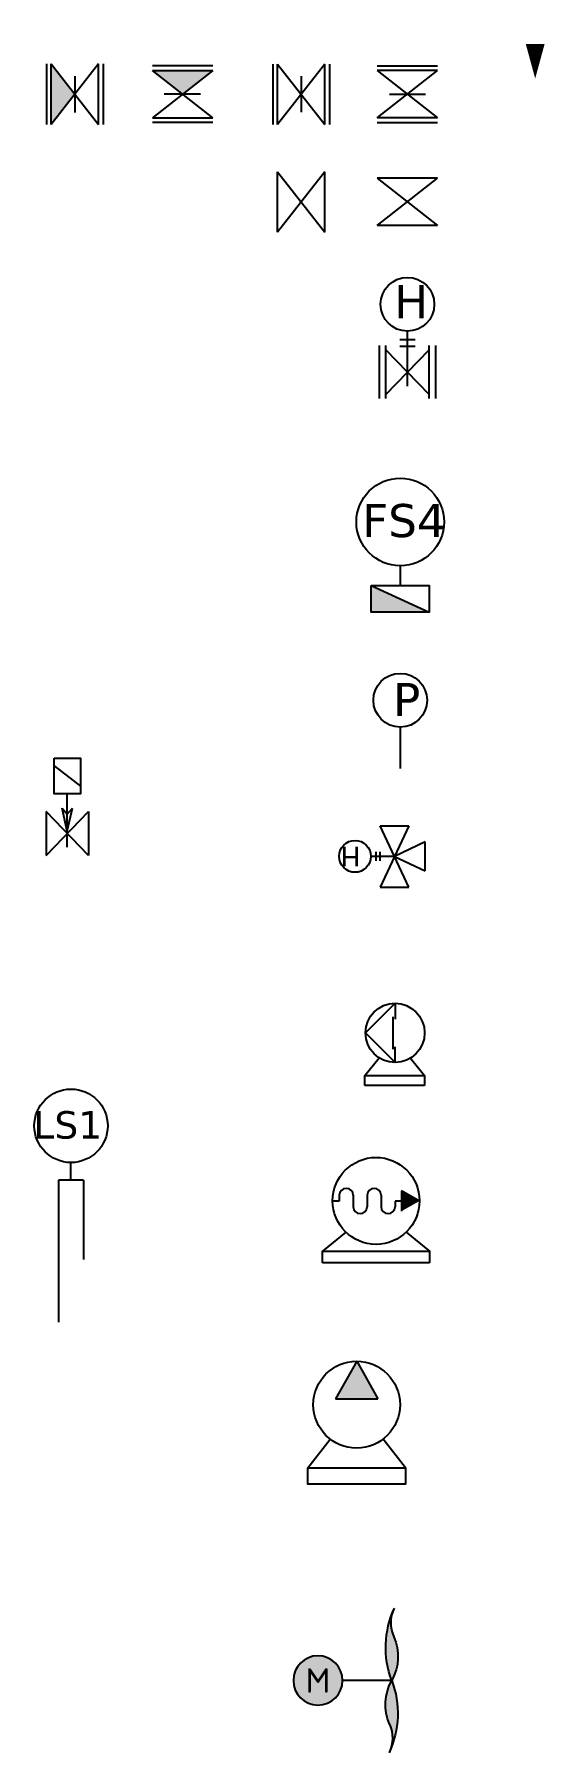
# Model space of a CAD drawing. Header units: millimetres. Extents: x -5247 to 64230, y -16204 to 29599.
# Drawn here: x -5247 to -3173, y 1048 to 8025 of the extents above; entities that cross this region are included whole.
import ezdxf
from ezdxf.enums import TextEntityAlignment as Align

# ---------------------------------------------------------------- set-up
doc = ezdxf.new("R2010")
doc.units = ezdxf.units.MM
for name, color, linetype in [('1', 7, 'Continuous'), ('2', 7, 'Continuous'), ('_Оборудование', 30, 'Continuous')]:
    doc.layers.add(name, color=color, linetype=linetype)
doc.styles.add('ROMANS', font='ROMANS.shx')
doc.styles.get("Standard").update_dxf_attribs({"font": 'arial.ttf'})

msp = doc.modelspace()

# ---------------------------------------------------------------- texts
at = {"layer": '1', "ltscale": 15, "insert": (-3920.272, 4726.658), "char_height": 79.8336, "width": 162.76836, "attachment_point": 7, "rotation": 180}
msp.add_mtext('{\\fVerdana|b0|i0|c204|p34;Н}', dxfattribs=at)
at = {"layer": '1', "ltscale": 15, "insert": (-4971.508, 3652.828), "char_height": 111.47674, "width": 227.28382, "attachment_point": 3}
msp.add_mtext('{\\fVerdana|b0|i0|c204|p34;LS1}', dxfattribs=at)
at = {"layer": '2', "ltscale": 15, "char_height": 134.4, "width": 274.02081, "attachment_point": 1}
for s, insert in [('{\\fVerdana|b0|i0|c204|p34;Н}', (-3784.457, 7006.964)), ('{\\fVerdana|b0|i0|c204|p34;FS4}', (-3914.927, 6118.287)), ('{\\fVerdana|b0|i0|c204|p34;Р}', (-3788.936, 5391.296))]:
    msp.add_mtext(s, dxfattribs=dict(at, insert=insert))

# ---------------------------------------------------------------- blocks, each defined once
blk = doc.blocks.new('*U3')
at = {"true_color": 0xffffff}
h = blk.add_hatch(color=7, dxfattribs=at)
h.dxf.hatch_style = 1
h.paths.add_polyline_path([(-7.69, 7.14, -0.207363), (-7.73, 4.44, 0.233879), (-7.5, 0, 0.195927)])
h.paths.add_polyline_path([(-7.31, -7.14, -0.207363), (-7.27, -4.44, 0.233879), (-7.5, 0, 0.195927)])
h = blk.add_hatch(color=7, dxfattribs=at)
h.dxf.hatch_style = 1
h.paths.add_polyline_path([(-2.5, 0, 1), (2.5, 0, 1)])
blk.add_line((-7.5, 0), (-2.5, 0))
blk.add_circle((0, 0), 2.5)
for centre, radius, start, end in [((-16.36, 3.34), 9.47, 339.3589, 24.9284), ((-10.83, 5.84), 3.4, 335.744, 26.0247), ((-3.13, 2.45), 5.01, 156.6345, 209.2891), ((1.36, -3.34), 9.47, 159.3589, 204.9284), ((-11.87, -2.45), 5.01, 336.6345, 29.2891), ((-4.17, -5.84), 3.4, 155.744, 206.0247)]:
    blk.add_arc(centre, radius, start, end)
at = {"style": 'ROMANS'}
blk.add_text('M', height=2.5, rotation=360, dxfattribs=at).set_placement((0, 0), align=Align.MIDDLE)

# ---------------------------------------------------------------- hatches: boundary and pattern name
at = {"layer": '1', "ltscale": 0.3}
h = msp.add_hatch(color=256, dxfattribs=at)
h.dxf.hatch_style = 1
h.paths.add_polyline_path([(-3681.644, 3287.633), (-3754.796, 3329.198), (-3754.796, 3246.672)])
h = msp.add_hatch(color=256, dxfattribs=at)
h.dxf.hatch_style = 1
h.paths.add_polyline_path([(-4022.553, 2485.079), (-3850.796, 2485.079), (-3936.046, 2637.326)])
at = {"layer": '2', "ltscale": 0.166667}
h = msp.add_hatch(color=256, dxfattribs=at)
h.dxf.hatch_style = 1
h.paths.add_polyline_path([(-5178.852, 7659.821), (-5082.798, 7782.346), (-5178.852, 7904.871)])
h = msp.add_hatch(color=256, dxfattribs=at)
h.dxf.hatch_style = 1
h.paths.add_polyline_path([(-4767.221, 7878.4), (-4644.696, 7782.346), (-4522.171, 7878.4)])
at = {"layer": '2', "ltscale": 0.5}
msp.add_hatch(color=256, dxfattribs=at).paths.add_polyline_path([(-3877.822, 5787.809), (-3877.822, 5678.593), (-3642.084, 5678.593)])

# ---------------------------------------------------------------- linework, layer by layer
at = {"layer": '1', "ltscale": 0.3}
for p, q in [((-3759.572, 5212.145), (-3759.953, 5044.756)), ((-5047.874, 3372.282), (-5148.48, 3372.282)), ((-5148.48, 3372.282), (-5148.48, 2796.273)), ((-5047.874, 3372.282), (-5047.874, 3049.905)), ((-3754.796, 3329.198), (-3754.796, 3246.672)), ((-3640.441, 3037.268), (-4075.803, 3037.268)), ((-4022.553, 2485.079), (-3850.796, 2485.079))]:
    msp.add_line(p, q, dxfattribs=at)
at = {"layer": '1', "ltscale": 0.5}
for p, q in [((-5166.727, 5055.525), (-5059.52, 4972.357)), ((-5198.742, 4869.148), (-5198.742, 4691.521)), ((-5113.123, 4790.059), (-5133.527, 4883.493)), ((-5133.527, 4883.493), (-5113.123, 4859.323)), ((-5113.123, 4790.059), (-5092.719, 4883.493)), ((-5113.123, 4859.323), (-5092.719, 4883.493)), ((-5027.504, 4869.148), (-5027.504, 4691.521)), ((-3857.881, 4668.949), (-3857.881, 4705.905)), ((-3841.689, 4668.949), (-3841.689, 4705.905))]:
    msp.add_line(p, q, dxfattribs=at)
at = {"layer": '1', "ltscale": 30}
for p, q in [((-5113.123, 4724.455), (-5113.123, 4941.816)), ((-3783.349, 4687.427), (-3878.728, 4687.427))]:
    msp.add_line(p, q, dxfattribs=at)
at = {"layer": '1'}
for p, q in [((-5027.504, 4691.521), (-5198.742, 4869.148)), ((-5198.742, 4691.521), (-5027.504, 4869.148)), ((-3903.281, 3797.173), (-3845.049, 3869.733)), ((-3718.092, 3868.372), (-3661.393, 3797.173)), ((-3681.644, 3287.633), (-3754.796, 3329.198)), ((-3981.067, 3161.823), (-4075.803, 3084.395)), ((-3735.177, 3161.823), (-3640.441, 3084.395)), ((-3936.046, 2637.326), (-4022.553, 2485.079)), ((-3936.046, 2637.326), (-3850.796, 2485.079))]:
    msp.add_line(p, q, dxfattribs=at)
at = {"layer": '1', "ltscale": 0.4}
for p, q in [((-3724.977, 4811.91), (-3841.722, 4562.945)), ((-3724.977, 4562.945), (-3841.722, 4811.91)), ((-3841.722, 4811.91), (-3724.977, 4811.91)), ((-3658.867, 4745.799), (-3783.349, 4687.427)), ((-3658.867, 4629.055), (-3658.867, 4745.799)), ((-3783.349, 4687.427), (-3658.867, 4629.055)), ((-3841.722, 4562.945), (-3724.977, 4562.945)), ((-3661.393, 3757.442), (-3903.281, 3757.442)), ((-5098.177, 3372.282), (-5098.179, 3444.166)), ((-4007.291, 3288.01), (-4034.602, 3288.01)), ((-4007.291, 3311.049), (-4007.291, 3288.01)), ((-3950.675, 3311.049), (-3950.675, 3264.972)), ((-3894.06, 3311.049), (-3894.06, 3264.972)), ((-3837.444, 3311.049), (-3837.444, 3264.972)), ((-3754.796, 3288.01), (-3780.828, 3288.01)), ((-3780.828, 3288.01), (-3780.828, 3264.972))]:
    msp.add_line(p, q, dxfattribs=at)
at = {"layer": '1', "ltscale": 10}
for p, q in [((-3900.444, 3970.838), (-3780.479, 4090.802)), ((-3780.479, 4090.802), (-3780.479, 4027.034)), ((-3789.569, 4036.371), (-3789.569, 3904.55)), ((-3900.444, 3970.838), (-3780.479, 3850.874)), ((-3780.479, 3850.874), (-3780.479, 3914.641))]:
    msp.add_line(p, q, dxfattribs=at)
at = {"layer": '1', "ltscale": 0.166667}
for p, q in [((-4135.585, 2204.286), (-4044.764, 2321.611)), ((-3738.102, 2204.286), (-3828.923, 2321.611))]:
    msp.add_line(p, q, dxfattribs=at)
at = {"layer": '1'}
msp.add_lwpolyline([(-3211.01, 7986.683, 77, 0, 0), (-3211.01, 7845.834, 0, 0, 0)], format="xyseb", dxfattribs=at)
at = {"layer": '1', "ltscale": 0.5}
msp.add_lwpolyline([(-5166.727, 5085.553), (-5059.52, 5085.553), (-5059.52, 4941.816), (-5166.727, 4941.816)], close=True, dxfattribs=at)
at = {"layer": '1'}
for points in [[(-3903.281, 3757.442), (-3903.281, 3797.173), (-3661.393, 3797.173), (-3661.393, 3757.442)], [(-4075.803, 3037.268), (-4075.803, 3084.395), (-3640.441, 3084.395), (-3640.441, 3037.268)]]:
    msp.add_lwpolyline(points, dxfattribs=at)
at = {"layer": '1', "ltscale": 0.166667}
msp.add_lwpolyline([(-4135.585, 2204.286), (-3738.102, 2204.286), (-3738.102, 2138.095), (-4135.585, 2138.095)], close=True, dxfattribs=at)
at = {"layer": '1', "ltscale": 0.5}
msp.add_circle((-3943.531, 4687.427), 64.803, dxfattribs=at)
at = {"layer": '1'}
for centre, radius in [((-3780.479, 3970.838), 119.964), ((-3858.122, 3288.431), 176.48), ((-3936.844, 2461.024), 176.304)]:
    msp.add_circle(centre, radius, dxfattribs=at)
at = {"layer": '1', "ltscale": 100}
msp.add_circle((-5098.062, 3593.35), 149.184, dxfattribs=at)
at = {"layer": '1', "ltscale": 0.4}
for centre, start, end in [((-3978.983, 3311.049), 0, 180), ((-3865.752, 3311.049), 0, 180), ((-3922.368, 3264.972), 180, 0), ((-3809.136, 3264.972), 180, 0)]:
    msp.add_arc(centre, 28.308, start, end, dxfattribs=at)
at = {"layer": '2'}
for p, q in [((-5198.063, 7904.871), (-5198.063, 7659.821)), ((-5178.852, 7659.821), (-5178.852, 7904.871)), ((-4986.744, 7904.871), (-5178.852, 7659.821)), ((-5178.852, 7904.871), (-4986.744, 7659.821)), ((-4986.744, 7659.821), (-4986.744, 7904.871)), ((-4967.533, 7904.871), (-4967.533, 7659.821)), ((-4522.171, 7897.611), (-4767.221, 7897.611)), ((-4277.5, 7904.831), (-4277.5, 7659.781)), ((-4258.289, 7659.781), (-4258.289, 7904.831)), ((-4066.181, 7904.831), (-4258.289, 7659.781)), ((-4258.289, 7904.831), (-4066.181, 7659.781)), ((-4066.181, 7659.781), (-4066.181, 7904.831)), ((-4046.97, 7904.831), (-4046.97, 7659.781)), ((-3852.992, 7897.198), (-3607.942, 7897.198)), ((-5082.798, 7855.861), (-5082.798, 7708.831)), ((-5082.798, 7855.861), (-5082.798, 7708.085)), ((-4767.221, 7878.4), (-4522.171, 7878.4)), ((-4522.171, 7686.292), (-4767.221, 7878.4)), ((-4522.171, 7878.4), (-4767.221, 7686.292)), ((-4162.235, 7855.821), (-4162.235, 7708.791)), ((-3607.942, 7877.987), (-3852.992, 7877.987)), ((-3852.992, 7877.987), (-3607.942, 7685.878)), ((-3852.992, 7685.878), (-3607.942, 7877.987)), ((-4571.181, 7782.346), (-4718.958, 7782.346)), ((-4571.181, 7782.346), (-4718.211, 7782.346)), ((-3803.982, 7781.933), (-3656.952, 7781.933)), ((-4767.221, 7686.292), (-4522.171, 7686.292)), ((-3607.942, 7685.878), (-3852.992, 7685.878)), ((-4522.171, 7667.081), (-4767.221, 7667.081)), ((-3852.992, 7666.667), (-3607.942, 7666.667)), ((-4258.289, 7222.041), (-4258.289, 7467.091)), ((-4066.181, 7467.091), (-4258.289, 7222.041)), ((-4258.289, 7467.091), (-4066.181, 7222.041)), ((-4066.181, 7222.041), (-4066.181, 7467.091)), ((-3607.942, 7440.62), (-3852.992, 7440.62)), ((-3852.992, 7440.62), (-3607.942, 7248.512)), ((-3852.992, 7248.512), (-3607.942, 7440.62)), ((-3607.942, 7248.512), (-3852.992, 7248.512)), ((-3843.762, 6546.605), (-3843.762, 6761.56)), ((-3817.692, 6546.605), (-3817.692, 6761.56)), ((-3642.063, 6562.639), (-3817.692, 6744.821)), ((-3817.692, 6562.639), (-3642.063, 6744.821)), ((-3642.063, 6546.605), (-3642.063, 6761.56)), ((-3615.17, 6546.605), (-3615.17, 6761.56))]:
    msp.add_line(p, q, dxfattribs=at)
at = {"layer": '2', "ltscale": 0.5}
for p, q in [((-3699.36, 6784.868), (-3761.575, 6784.868)), ((-3699.36, 6757.608), (-3761.575, 6757.608)), ((-3759.743, 5867.234), (-3759.953, 5787.809)), ((-3877.822, 5787.809), (-3642.084, 5678.593))]:
    msp.add_line(p, q, dxfattribs=at)
at = {"layer": '2', "ltscale": 30}
msp.add_line((-3730.467, 6597.029), (-3730.467, 6819.963), dxfattribs=at)
at = {"layer": '2', "ltscale": 0.5}
msp.add_lwpolyline([(-3877.822, 5787.809), (-3642.084, 5787.809), (-3642.084, 5678.593), (-3877.822, 5678.593)], close=True, dxfattribs=at)
for centre, radius in [((-3730.467, 6929.06), 109.097), ((-3759.69, 6045.29), 178.055), ((-3759.572, 5321.242), 109.097)]:
    msp.add_circle(centre, radius, dxfattribs=at)

# ---------------------------------------------------------------- block references
at = {"layer": '_Оборудование', "xscale": -40, "yscale": 40, "zscale": 40}
msp.add_blockref('*U3', (-4094.227, 1341.188), dxfattribs=at)

msp.set_redraw_order([(e.dxf.handle, doc.entitydb.next_handle()) for e in msp.query("TEXT MTEXT ATTDEF DIMENSION ARC_DIMENSION")])  # texts and dimensions are drawn at this point

doc.saveas('drawing.dxf')
